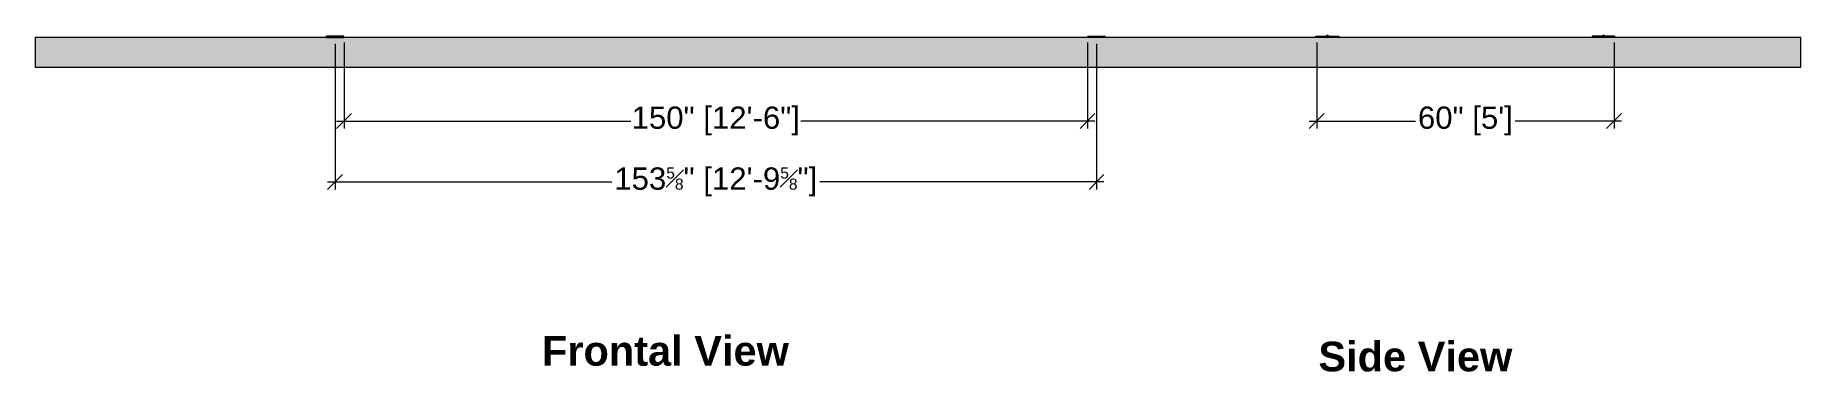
# Model space of a CAD drawing. Header units: inches. Extents: x 2743 to 10591, y -1604 to 5792.
# Drawn here: x 10235.3 to 10591.5, y 3201.2 to 3269.2 of the extents above; entities that cross this region are included whole.
import ezdxf

# ---------------------------------------------------------------- set-up
doc = ezdxf.new("R2010")
doc.units = ezdxf.units.IN
doc.header["$LTSCALE"] = 0.1875
doc.header["$MEASUREMENT"] = 0
doc.linetypes.add('HIDDEN', pattern=[9.525, 6.35, -3.175])
for name, color, linetype, lineweight in [('21 Note', 7, 'Continuous', 5), ('22 Dimension', 7, 'Continuous', 5), ('30 Batiment', 253, 'Continuous', 13), ('32 Echelle', 160, 'Continuous', 15)]:
    doc.layers.add(name, color=color, linetype=linetype, lineweight=lineweight)
doc.styles.add('NOTE', font='', dxfattribs={"height": 4.5})
doc.styles.add('TITRE', font='', dxfattribs={"height": 6})
doc.styles.get('NOTE').set_extended_font_data('SansSerif')
doc.styles.get('TITRE').set_extended_font_data('SansSerif', bold=True)

msp = doc.modelspace()

# ---------------------------------------------------------------- texts
at = {"layer": '21 Note', "style": 'TITRE'}
for s, p in [('Frontal View', (10337.50988, 3202.40153)), ('Side View', (10494.17904, 3201.25868))]:
    msp.add_text(s, height=6, dxfattribs=at).set_placement(p)
at = {"layer": '22 Dimension', "char_height": 4.5, "attachment_point": 5, "style": 'NOTE'}
for s, insert in [('\\A1;150" [12\'-6"]', (10372.5817, 3251.86209)), ('\\A1;60" [5\']', (10523.83388, 3251.86209)), ('\\A1;153{\\H0.5x;\\S5#8;}" [12\'-9{\\H0.5x;\\S5#8;}"]', (10372.58197, 3239.54763))]:
    msp.add_mtext(s, dxfattribs=dict(at, insert=insert))

# ---------------------------------------------------------------- blocks, each defined once
blk = doc.blocks.new('_Oblique')
at = {"color": 0, "linetype": 'ByBlock', "lineweight": -2}
blk.add_line((-0.5, -0.5), (0.5, 0.5), dxfattribs=at)

# ---------------------------------------------------------------- hatches: boundary and pattern name
at = {"layer": '30 Batiment', "linetype": 'HIDDEN', "ltscale": 5, "transparency": 33554559}
h = msp.add_hatch(dxfattribs=at)
h.set_pattern_fill('AR-SAND', color=256, style=0)
h.set_pattern_definition([(37.5, (10146.5463, 3299.3592), (-0.0629934, 1.926824), [0, -1.52, 0, -1.7, 0, -1.625]), (7.5, (10146.5463, 3299.3592), (1.769777, 2.822146), [0, -0.82, 0, -1.37, 0, -0.525]), (327.5, (10145.3163, 3299.3592), (3.114142, 0.005659), [0, -0.5, 0, -1.8, 0, -2.35]), (317.5, (10145.3163, 3299.3592), (3.006127, 0.877676), [0, -0.25, 0, -1.18, 0, -1.35])])
h.paths.add_polyline_path([(10591.48797, 3262.74446), (10591.48797, 3268.74446), (10235.28251, 3268.74446), (10235.28251, 3262.74446)])

# ---------------------------------------------------------------- linework, layer by layer
at = {"layer": '22 Dimension'}
for p, q in [((10295.7692, 3267.49446), (10295.7692, 3238.04763)), ((10297.5817, 3267.74446), (10297.5817, 3250.36209)), ((10447.5817, 3267.74446), (10447.5817, 3250.36209)), ((10449.39473, 3267.49446), (10449.39473, 3238.04763)), ((10493.83388, 3267.74446), (10493.83388, 3250.36209)), ((10553.83388, 3267.74446), (10553.83388, 3250.36209)), ((10296.0817, 3251.86209), (10355.43046, 3251.86209)), ((10449.0817, 3251.86209), (10389.73293, 3251.86209)), ((10492.33388, 3251.86209), (10513.76907, 3251.86209)), ((10555.33388, 3251.86209), (10533.8987, 3251.86209)), ((10294.2692, 3239.54763), (10351.58197, 3239.54763)), ((10450.89473, 3239.54763), (10393.58197, 3239.54763))]:
    msp.add_line(p, q, dxfattribs=at)
at = {"layer": '30 Batiment'}
msp.add_lwpolyline([(10591.48797, 3262.74446), (10591.48797, 3268.74446), (10235.28251, 3268.74446), (10235.28251, 3262.74446), (10591.48797, 3262.74446)], close=True, dxfattribs=at)
at = {"layer": '32 Echelle'}
for p, q in [((10294.0192, 3268.74446), (10294.0192, 3268.99446)), ((10297.5192, 3268.99446), (10294.0192, 3268.99446)), ((10294.0192, 3268.74446), (10297.5192, 3268.74446)), ((10297.5192, 3268.74446), (10297.5192, 3268.99446)), ((10447.64473, 3268.74446), (10447.64473, 3268.99446)), ((10447.64473, 3268.99446), (10451.14473, 3268.99446)), ((10451.14473, 3268.74446), (10447.64473, 3268.74446)), ((10451.14473, 3268.74446), (10451.14473, 3268.99446)), ((10493.83638, 3268.99446), (10498.27388, 3268.99446)), ((10493.83688, 3268.80746), (10498.27388, 3268.80746)), ((10498.27388, 3268.99446), (10498.27388, 3268.80746)), ((10553.83138, 3268.99446), (10549.39388, 3268.99446)), ((10549.39388, 3268.99446), (10549.39388, 3268.80746)), ((10553.83088, 3268.80746), (10549.39388, 3268.80746))]:
    msp.add_line(p, q, dxfattribs=at)
for centre, radius, start, end in [((10493.83688, 3269.05746), 0.25, 180, 270), ((10493.83638, 3269.05696), 0.0625, 180, 270), ((10495.98888, 3268.99446), 0.205, 360, 180), ((10551.67888, 3268.99446), 0.205, 360, 180), ((10553.83088, 3269.05746), 0.25, 270, 0), ((10553.83138, 3269.05696), 0.0625, 270, 0)]:
    msp.add_arc(centre, radius, start, end, dxfattribs=at)

# ---------------------------------------------------------------- block references
at = {"layer": '22 Dimension', "xscale": 3, "yscale": 3, "zscale": 3, "rotation": 180}
for p in [(10297.5817, 3251.86209), (10493.83388, 3251.86209), (10295.7692, 3239.54763)]:
    msp.add_blockref('_Oblique', p, dxfattribs=at)
at = {"layer": '22 Dimension', "xscale": 3, "yscale": 3, "zscale": 3}
for p in [(10447.5817, 3251.86209), (10553.83388, 3251.86209), (10449.39473, 3239.54763)]:
    msp.add_blockref('_Oblique', p, dxfattribs=at)

msp.set_redraw_order([(e.dxf.handle, doc.entitydb.next_handle()) for e in msp.query("TEXT MTEXT ATTDEF DIMENSION ARC_DIMENSION")])  # texts and dimensions are drawn at this point

doc.saveas('drawing.dxf')
